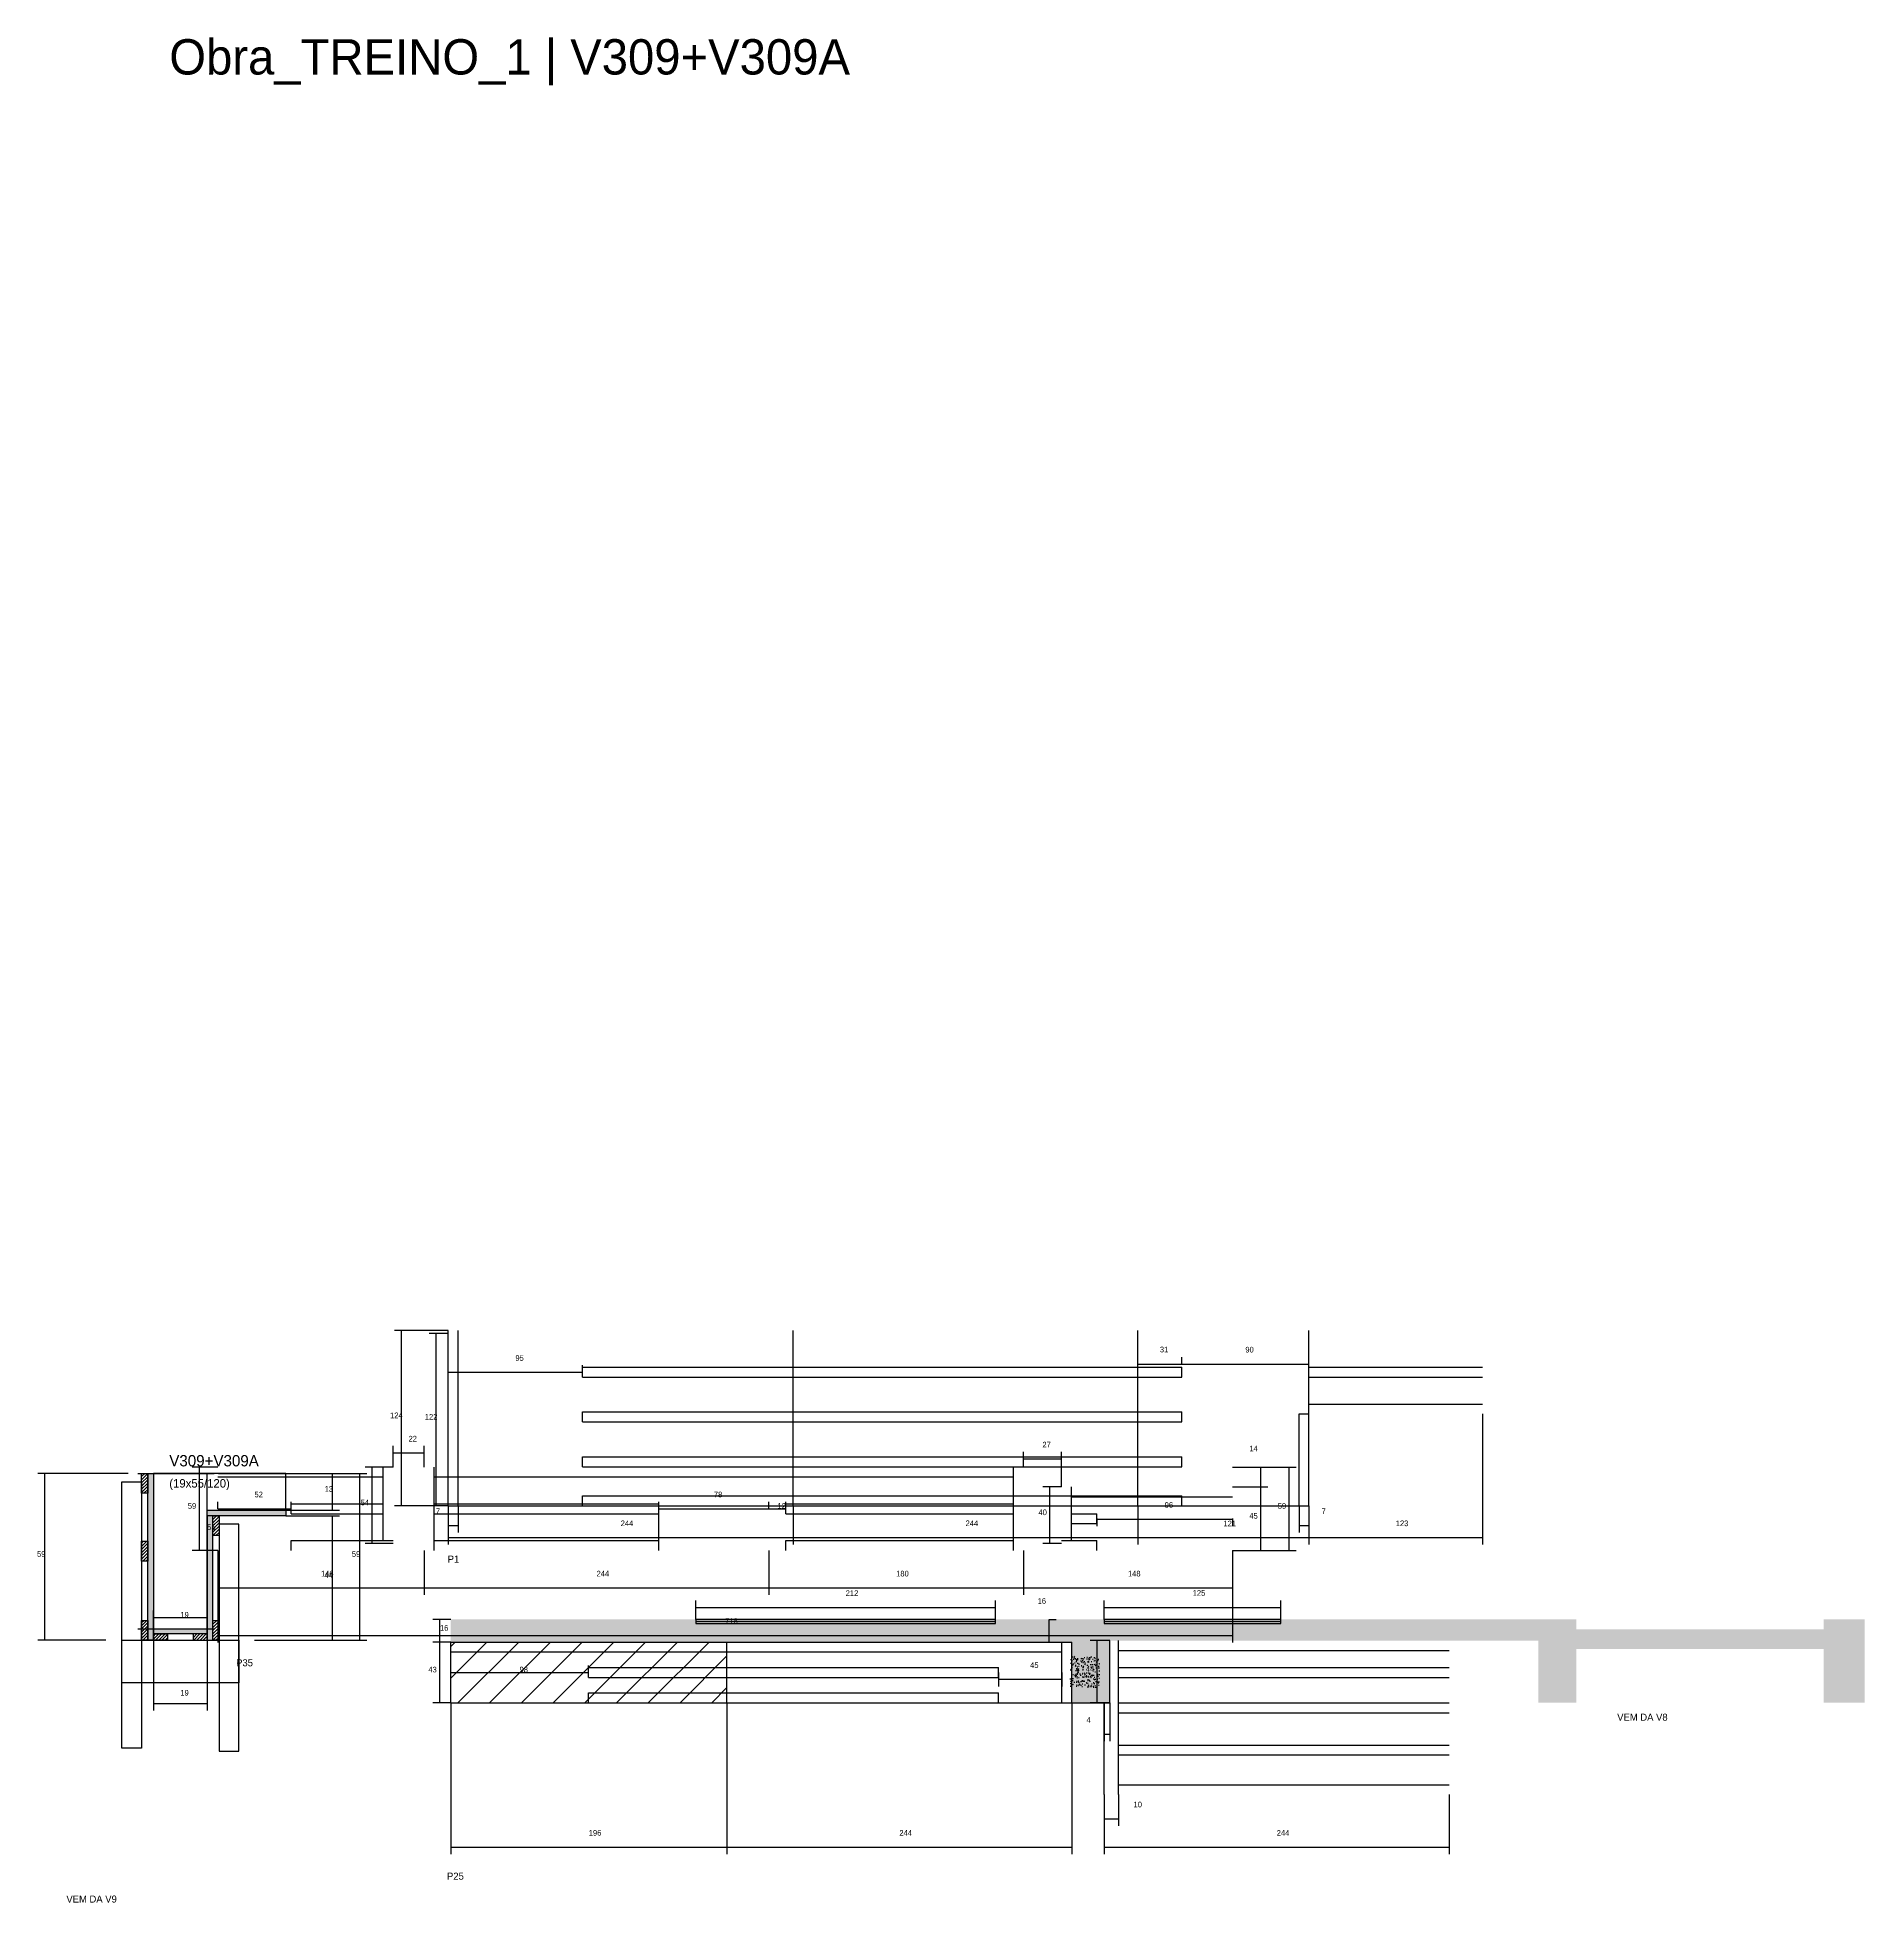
# Model space of a CAD drawing. Header units: metres. Extents: x -2848 to 21926, y -45195 to 1016.
# Drawn here: x 15907 to 17200, y -304 to 1016 of the extents above; entities that cross this region are included whole.
import ezdxf

# ---------------------------------------------------------------- set-up
doc = ezdxf.new("R2010")
doc.units = ezdxf.units.M
for name, color, linetype in [('CONCRETO', 251, 'Continuous'), ('COTA', 4, 'Continuous'), ('Cota Seção (2x)', 4, 'Continuous'), ('Hachura', 253, 'Continuous'), ('LABEL_ID', 3, 'Continuous'), ('Madeira', 126, 'Continuous'), ('NOMENCLATURA', 7, 'Continuous'), ('Painéis', 200, 'Continuous'), ('REAPROVEITAMENTO', 251, 'Continuous'), ('SARR_2.2x7', 40, 'Continuous'), ('SARR_3.5x7', 81, 'Continuous'), ('SARR_EDITAR', 141, 'Continuous'), ('Texto Seção', 7, 'Continuous')]:
    doc.layers.add(name, color=color, linetype=linetype)

msp = doc.modelspace()

# ---------------------------------------------------------------- hatches: boundary and pattern name
at = {"layer": 'COTA'}
h = msp.add_hatch(dxfattribs=at)
h.set_pattern_fill('AR-CONC', scale=0.03)
h.paths.add_polyline_path([(17199.6, -103.3), (17170.6, -103.3), (17170.6, -110.3), (16995.6, -110.3), (16995.6, -103.3), (16786.6, -103.3), (16786.6, -106.3), (16661.6, -106.3), (16661.6, -103.3), (16584.6, -103.3), (16584.6, -106.3), (16372.6, -106.3), (16372.6, -103.3), (16199.1, -103.3), (16199.1, -119.3), (16586.6, -119.3), (16638.6, -119.3), (16638.6, -162.3), (16665.6, -162.3), (16665.6, -118.3), (16968.6, -118.3), (16968.6, -162.3), (16995.6, -162.3), (16995.6, -124.3), (17170.6, -124.3), (17170.6, -162.3), (17199.6, -162.3)])
h = msp.add_hatch(dxfattribs=at)
h.set_pattern_fill('AR-CONC', scale=0.03)
h.paths.add_polyline_path([(16658.1, -151.3), (16658.1, -129.4), (16658.1, -129.4), (16637.5, -129.4), (16637.5, -129.4), (16637.5, -151.3), (16637.5, -151.3), (16658.1, -151.3)])
at = {"layer": 'Hachura'}
h = msp.add_hatch(dxfattribs=at)
h.set_pattern_fill('ANSI31', scale=0.5)
h.paths.add_polyline_path([(15984.8, -14), (15980.4, -14), (15980.4, -14), (15980.4, 0), (15980.4, 0), (15984.8, 0), (15984.8, 0), (15984.8, -14)])
h = msp.add_hatch(color=8, dxfattribs=at)
h.dxf.hatch_style = 1
h.paths.add_polyline_path([(15984.8, 0), (15988.8, 0), (15988.8, 0), (15988.8, -118), (15988.8, -118), (15984.8, -118), (15984.8, -118), (15984.8, 0)])
h = msp.add_hatch(color=8, dxfattribs=at)
h.dxf.hatch_style = 1
h.paths.add_polyline_path([(16026.8, -30), (16026.8, -26), (16026.8, -26), (16082.4, -26), (16082.4, -26), (16082.4, -30), (16082.4, -30), (16026.8, -30)])
h = msp.add_hatch(color=8, dxfattribs=at)
h.dxf.hatch_style = 1
h.paths.add_polyline_path([(16026.8, -30), (16030.8, -30), (16030.8, -30), (16030.8, -118), (16030.8, -118), (16026.8, -118), (16026.8, -118), (16026.8, -30)])
h = msp.add_hatch(dxfattribs=at)
h.set_pattern_fill('ANSI31', scale=0.5)
h.paths.add_polyline_path([(16035.2, -44), (16030.8, -44), (16030.8, -44), (16030.8, -30), (16030.8, -30), (16035.2, -30), (16035.2, -30), (16035.2, -44)])
h = msp.add_hatch(dxfattribs=at)
h.set_pattern_fill('ANSI31', scale=0.5)
h.paths.add_polyline_path([(15984.8, -62), (15980.4, -62), (15980.4, -62), (15980.4, -48), (15980.4, -48), (15984.8, -48), (15984.8, -48), (15984.8, -62)])
h = msp.add_hatch(dxfattribs=at)
h.set_pattern_fill('ANSI31', scale=0.5)
h.paths.add_polyline_path([(15984.8, -118), (15980.4, -118), (15980.4, -118), (15980.4, -104), (15980.4, -104), (15984.8, -104), (15984.8, -104), (15984.8, -118)])
h = msp.add_hatch(dxfattribs=at)
h.set_pattern_fill('ANSI31', scale=0.5)
h.paths.add_polyline_path([(16035.2, -118), (16030.8, -118), (16030.8, -118), (16030.8, -104), (16030.8, -104), (16035.2, -104), (16035.2, -104), (16035.2, -118)])
h = msp.add_hatch(color=8, dxfattribs=at)
h.dxf.hatch_style = 1
h.paths.add_polyline_path([(15988.8, -113.6), (15988.8, -110), (15988.8, -110), (16026.8, -110), (16026.8, -110), (16026.8, -113.6), (16026.8, -113.6), (15988.8, -113.6)])
h = msp.add_hatch(dxfattribs=at)
h.set_pattern_fill('ANSI31', scale=0.5)
h.paths.add_polyline_path([(15988.8, -118), (15988.8, -113.6), (15988.8, -113.6), (15998.8, -113.6), (15998.8, -113.6), (15998.8, -118), (15998.8, -118), (15988.8, -118)])
h = msp.add_hatch(dxfattribs=at)
h.set_pattern_fill('ANSI31', scale=0.5)
h.paths.add_polyline_path([(16026.8, -118), (16026.8, -113.6), (16026.8, -113.6), (16016.8, -113.6), (16016.8, -113.6), (16016.8, -118), (16016.8, -118), (16026.8, -118)])
at = {"layer": 'REAPROVEITAMENTO'}
h = msp.add_hatch(dxfattribs=at)
h.set_pattern_fill('ANSI31', scale=5)
h.paths.add_polyline_path([(16394.6, -162.3), (16394.6, -119.3), (16394.6, -119.3), (16199.1, -119.3), (16199.1, -119.3), (16199.1, -162.3), (16199.1, -162.3), (16394.6, -162.3)])

# ---------------------------------------------------------------- linework, layer by layer
at = {"layer": 'CONCRETO'}
msp.add_lwpolyline([(16082.4, -26), (16082.4, 0), (16026.8, 0), (16026.8, 0), (15988.8, 0), (15988.8, -110), (16026.8, -110), (16026.8, -26)], close=True, dxfattribs=at)
at = {"layer": 'COTA'}
for p, q in [((16685.4, 77.4), (16685.4, 82.4)), ((16716.4, 77.4), (16716.4, 82.4)), ((16716.4, 77.4), (16716.4, 82.4)), ((16806.4, 77.4), (16806.4, 82.4)), ((16197.4, 71.6), (16197.4, 76.6)), ((16197.4, 71.6), (16292.4, 71.6)), ((16292.4, 71.6), (16292.4, 76.6)), ((16685.4, 77.4), (16716.4, 77.4)), ((16716.4, 77.4), (16806.4, 77.4)), ((16929.1, 42.1), (16929.1, -50.4)), ((16158.3, 4.5), (16158.3, 19.6)), ((16158.3, 14.6), (16180.3, 14.6)), ((16180.3, 4.5), (16180.3, 19.6)), ((16604.3, 4.5), (16604.3, 15.3)), ((16631.3, -9.5), (16631.3, 15.3)), ((15970.8, 0), (15906.9, 0)), ((15911.9, -118), (15911.9, 0)), ((16034.3, 4.5), (16016.3, 4.5)), ((16021.3, -54.5), (16021.3, 4.5)), ((16034.8, 0), (16139.7, 0)), ((16082.4, 0), (16120.4, 0)), ((16115.4, -26), (16115.4, 0)), ((16134.7, -118), (16134.7, 0)), ((16158.3, 4.5), (16138.5, 4.5)), ((16143.5, -49.5), (16143.5, 4.5)), ((16604.3, 10.3), (16631.3, 10.3)), ((16752.3, 4.5), (16777.3, 4.5)), ((16752.3, 4.5), (16797.4, 4.5)), ((16772.3, -9.5), (16772.3, 4.5)), ((16792.4, -54.5), (16792.4, 4.5)), ((16631.3, -9.5), (16618.1, -9.5)), ((16623.1, -49.5), (16623.1, -9.5)), ((16752.3, -9.5), (16777.3, -9.5)), ((16752.3, -9.5), (16777.3, -9.5)), ((16772.3, -54.5), (16772.3, -9.5)), ((16034.3, -25), (16034.3, -20)), ((16034.3, -25), (16086.3, -25)), ((16082.4, -26), (16120.4, -26)), ((16086.3, -25), (16086.3, -20)), ((16197.4, -22.9), (16197.4, -50.4)), ((16197.4, -22.9), (16197.4, -41.8)), ((16204.4, -22.9), (16204.4, -41.8)), ((16346.3, -25), (16346.3, -20)), ((16346.3, -25), (16424.3, -25)), ((16424.3, -25), (16424.3, -20)), ((16424.3, -25), (16424.3, -20)), ((16424.3, -25), (16436.3, -25)), ((16436.3, -25), (16436.3, -20)), ((16441.4, -22.9), (16441.4, -50.4)), ((16441.4, -22.9), (16441.4, -50.4)), ((16685.4, -22.9), (16685.4, -50.4)), ((16799.4, -22.9), (16799.4, -41.8)), ((16806.4, -22.9), (16806.4, -50.4)), ((16806.4, -22.9), (16806.4, -41.8)), ((16082.4, -30), (16120.4, -30)), ((16115.4, -118), (16115.4, -30)), ((16197.4, -36.8), (16204.4, -36.8)), ((16799.4, -36.8), (16806.4, -36.8)), ((16158.3, -49.5), (16138.5, -49.5)), ((16197.4, -45.4), (16441.4, -45.4)), ((16441.4, -45.4), (16685.4, -45.4)), ((16631.3, -49.5), (16618.1, -49.5)), ((16806.4, -45.4), (16929.1, -45.4)), ((16034.3, -54.5), (16016.3, -54.5)), ((16034.3, -54.5), (16034.3, -86)), ((16034.3, -54.5), (16034.3, -119.6)), ((16180.3, -54.5), (16180.3, -86)), ((16180.3, -54.5), (16180.3, -86)), ((16424.3, -54.5), (16424.3, -86)), ((16424.3, -54.5), (16424.3, -86)), ((16604.3, -54.5), (16604.3, -86)), ((16604.3, -54.5), (16604.3, -86)), ((16752.3, -54.5), (16752.3, -86)), ((16752.3, -54.5), (16777.3, -54.5)), ((16752.3, -54.5), (16797.4, -54.5)), ((16752.3, -54.5), (16752.3, -119.6)), ((16034.3, -81), (16180.3, -81)), ((16180.3, -81), (16424.3, -81)), ((16372.6, -103.3), (16372.6, -89.8)), ((16424.3, -81), (16604.3, -81)), ((16584.6, -103.3), (16584.6, -89.8)), ((16604.3, -81), (16752.3, -81)), ((16661.6, -103.3), (16661.6, -89.8)), ((16786.6, -103.3), (16786.6, -89.8)), ((16199.1, -103.3), (16186.5, -103.3)), ((16191.5, -119.3), (16191.5, -103.3)), ((16372.6, -94.8), (16584.6, -94.8)), ((16661.6, -94.8), (16786.6, -94.8)), ((15955.2, -118), (15906.9, -118)), ((15988.8, -118), (15988.8, -167.7)), ((16026.8, -118), (16026.8, -167.7)), ((16034.3, -114.6), (16752.3, -114.6)), ((16060.4, -118), (16139.7, -118)), ((16060.4, -118), (16120.4, -118)), ((16199.1, -119.3), (16186.5, -119.3)), ((16199.1, -119.3), (16186.5, -119.3)), ((16191.5, -162.3), (16191.5, -119.3)), ((16199.1, -141.9), (16199.1, -135.8)), ((16199.1, -140.8), (16296.6, -140.8)), ((16296.6, -141.9), (16296.6, -135.8)), ((15988.8, -162.7), (16026.8, -162.7)), ((16199.1, -162.3), (16186.5, -162.3)), ((16199.1, -162.3), (16199.1, -269.4)), ((16394.6, -162.3), (16394.6, -269.4)), ((16199.1, -264.4), (16394.6, -264.4))]:
    msp.add_line(p, q, dxfattribs=at)
at = {"layer": 'Cota Seção (2x)'}
for p, q in [((16197.4, 101.1), (16159.3, 101.1)), ((16164.3, -22.9), (16164.3, 101.1)), ((16197.4, 99.1), (16183.9, 99.1)), ((16188.9, -22.9), (16188.9, 99.1)), ((15977.8, 0), (16031.8, 0)), ((16026.8, -110), (16026.8, 0)), ((16197.4, -22.9), (16159.3, -22.9)), ((16197.4, -22.9), (16183.9, -22.9)), ((16685.4, -22.9), (16685.4, -50.4)), ((16806.4, -22.9), (16806.4, -50.4)), ((16656.3, -32), (16656.3, -37.4)), ((16656.3, -32.4), (16752.3, -32.4)), ((16752.3, -32), (16752.3, -37.4)), ((16685.4, -45.4), (16806.4, -45.4)), ((15988.8, -118), (15988.8, -97)), ((15988.8, -102), (16026.8, -102)), ((16026.8, -118), (16026.8, -97)), ((16622.5, -119.3), (16622.5, -103.3)), ((16622.5, -103.3), (16627.5, -103.3)), ((15977.8, -110), (16031.8, -110)), ((16665.6, -118.3), (16651.6, -118.3)), ((16656.6, -162.3), (16656.6, -118.3)), ((16622.5, -119.3), (16627.5, -119.3)), ((16586.6, -140.8), (16586.6, -150.7)), ((16631.6, -140.8), (16631.6, -150.7)), ((16586.6, -145.7), (16631.6, -145.7)), ((16638.6, -162.3), (16638.6, -269.4)), ((16665.6, -162.3), (16651.6, -162.3)), ((16661.6, -162.3), (16661.6, -189.4)), ((16665.6, -162.3), (16665.6, -189.4)), ((16661.6, -184.4), (16665.6, -184.4)), ((16394.6, -227.3), (16394.6, -269.4)), ((16661.6, -227.3), (16661.6, -269.4)), ((16661.6, -227.3), (16661.6, -249.4)), ((16671.6, -227.3), (16671.6, -249.4)), ((16905.6, -227.3), (16905.6, -269.4)), ((16661.6, -244.4), (16671.6, -244.4)), ((16394.6, -264.4), (16638.6, -264.4)), ((16661.6, -264.4), (16905.6, -264.4))]:
    msp.add_line(p, q, dxfattribs=at)
at = {"layer": 'Madeira'}
for points in [[(15984.8, -14), (15980.4, -14), (15980.4, 0), (15984.8, 0)], [(16035.2, -44), (16030.8, -44), (16030.8, -30), (16035.2, -30)], [(15984.8, -62), (15980.4, -62), (15980.4, -48), (15984.8, -48)], [(15984.8, -118), (15980.4, -118), (15980.4, -104), (15984.8, -104)], [(16035.2, -118), (16030.8, -118), (16030.8, -104), (16035.2, -104)], [(15988.8, -118), (15988.8, -113.6), (15998.8, -113.6), (15998.8, -118)], [(16026.8, -118), (16026.8, -113.6), (16016.8, -113.6), (16016.8, -118)]]:
    msp.add_lwpolyline(points, close=True, dxfattribs=at)
at = {"layer": 'Painéis'}
for p, q in [((16197.4, -22.9), (16197.4, 101.1)), ((16441.4, -22.9), (16441.4, 101.1)), ((16685.4, -22.9), (16685.4, 101.1)), ((16806.4, -22.9), (16806.4, 101.1)), ((16026.8, -26), (16082.4, -26)), ((16197.4, -22.9), (16806.4, -22.9)), ((16372.6, -103.3), (16584.6, -103.3)), ((16661.6, -103.3), (16786.6, -103.3)), ((15988.8, -110), (16026.8, -110)), ((16372.6, -106.3), (16584.6, -106.3)), ((16661.6, -106.3), (16786.6, -106.3)), ((16665.6, -162.3), (16665.6, -118.3)), ((16199.1, -119.3), (16586.6, -119.3)), ((16199.1, -162.3), (16199.1, -119.3)), ((16394.6, -162.3), (16394.6, -119.3)), ((16586.6, -119.3), (16638.6, -119.3)), ((16638.6, -162.3), (16638.6, -119.3)), ((16199.1, -162.3), (16638.6, -162.3)), ((16638.6, -162.3), (16665.6, -162.3)), ((16661.6, -227.3), (16661.6, -162.3))]:
    msp.add_line(p, q, dxfattribs=at)
for points in [[(15984.8, 0), (15988.8, 0), (15988.8, -118), (15984.8, -118)], [(16026.8, -30), (16026.8, -26), (16082.4, -26), (16082.4, -30)], [(16030.8, -30), (16026.8, -30), (16026.8, -118), (16030.8, -118)], [(16584.6, -103.3), (16372.6, -103.3), (16372.6, -106.3), (16584.6, -106.3)], [(16786.6, -103.3), (16661.6, -103.3), (16661.6, -106.3), (16786.6, -106.3)], [(15988.8, -113.6), (15988.8, -110), (16026.8, -110), (16026.8, -113.6)]]:
    msp.add_lwpolyline(points, close=True, dxfattribs=at)
at = {"layer": 'SARR_2.2x7'}
for p, q in [((16204.4, -22.9), (16204.4, 101.1)), ((16292.4, 75.1), (16441.4, 75.1)), ((16292.4, 68.1), (16292.4, 75.1)), ((16292.4, 68.1), (16441.4, 68.1)), ((16441.4, 75.1), (16685.4, 75.1)), ((16441.4, 68.1), (16685.4, 68.1)), ((16685.4, 75.1), (16716.4, 75.1)), ((16685.4, 68.1), (16716.4, 68.1)), ((16716.4, 68.1), (16716.4, 75.1)), ((16806.4, 75.1), (16929.1, 75.1)), ((16806.4, 68.1), (16806.4, 75.1)), ((16806.4, 68.1), (16929.1, 68.1)), ((16292.4, 43.5), (16441.4, 43.5)), ((16292.4, 36.5), (16292.4, 43.5)), ((16441.4, 43.5), (16685.4, 43.5)), ((16685.4, 43.5), (16716.4, 43.5)), ((16716.4, 36.5), (16716.4, 43.5)), ((16799.4, -22.9), (16799.4, 42.1)), ((16799.4, 42.1), (16806.4, 42.1)), ((16806.4, 49.1), (16929.1, 49.1)), ((16806.4, 42.1), (16806.4, 49.1)), ((16292.4, 36.5), (16441.4, 36.5)), ((16441.4, 36.5), (16685.4, 36.5)), ((16685.4, 36.5), (16716.4, 36.5)), ((16151.4, -47.5), (16151.4, 4.5)), ((16187.3, -54.5), (16187.3, 4.5)), ((16292.4, 11.7), (16441.4, 11.7)), ((16292.4, 4.7), (16292.4, 11.7)), ((16292.4, 4.7), (16441.4, 4.7)), ((16441.4, 11.7), (16685.4, 11.7)), ((16441.4, 4.7), (16685.4, 4.7)), ((16597.4, -54.5), (16597.4, 4.5)), ((16685.4, 11.7), (16716.4, 11.7)), ((16685.4, 4.7), (16716.4, 4.7)), ((16716.4, 4.7), (16716.4, 11.7)), ((16034.3, -2.5), (16151.4, -2.5)), ((16187.3, -2.5), (16424.3, -2.5)), ((16424.3, -2.5), (16597.4, -2.5)), ((16638.3, -47.5), (16638.3, -9.5)), ((16086.3, -28.5), (16086.3, -21.5)), ((16086.3, -21.5), (16151.4, -21.5)), ((16187.3, -21.5), (16346.3, -21.5)), ((16292.4, -15.9), (16441.4, -15.9)), ((16292.4, -22.9), (16292.4, -15.9)), ((16346.3, -54.5), (16346.3, -21.5)), ((16436.3, -21.5), (16597.4, -21.5)), ((16436.3, -28.5), (16436.3, -21.5)), ((16441.4, -15.9), (16685.4, -15.9)), ((16638.3, -16.5), (16752.3, -16.5)), ((16685.4, -15.9), (16716.4, -15.9)), ((16716.4, -22.9), (16716.4, -15.9)), ((16086.3, -28.5), (16151.4, -28.5)), ((16187.3, -28.5), (16346.3, -28.5)), ((16436.3, -28.5), (16597.4, -28.5)), ((16638.3, -28.5), (16656.3, -28.5)), ((16638.3, -35.5), (16656.3, -35.5)), ((16656.3, -35.5), (16656.3, -28.5)), ((16086.3, -54.5), (16086.3, -47.5)), ((16086.3, -47.5), (16158.3, -47.5)), ((16187.3, -47.5), (16346.3, -47.5)), ((16436.3, -47.5), (16597.4, -47.5)), ((16436.3, -54.5), (16436.3, -47.5)), ((16631.3, -47.5), (16656.3, -47.5)), ((16656.3, -54.5), (16656.3, -47.5)), ((16671.6, -227.3), (16671.6, -118.3)), ((16199.1, -126.3), (16394.6, -126.3)), ((16394.6, -126.3), (16586.6, -126.3)), ((16586.6, -126.3), (16631.6, -126.3)), ((16631.6, -162.3), (16631.6, -119.3)), ((16671.6, -125.3), (16905.6, -125.3)), ((16296.6, -144.3), (16296.6, -137.3)), ((16296.6, -137.3), (16394.6, -137.3)), ((16296.6, -144.3), (16394.6, -144.3)), ((16394.6, -137.3), (16586.6, -137.3)), ((16394.6, -144.3), (16586.6, -144.3)), ((16586.6, -144.3), (16586.6, -137.3)), ((16671.6, -137.3), (16905.6, -137.3)), ((16671.6, -144.3), (16905.6, -144.3)), ((16296.6, -162.3), (16296.6, -155.3)), ((16296.6, -155.3), (16394.6, -155.3)), ((16394.6, -155.3), (16586.6, -155.3)), ((16586.6, -162.3), (16586.6, -155.3)), ((16661.6, -227.3), (16661.6, -162.3)), ((16671.6, -162.3), (16905.6, -162.3)), ((16671.6, -169.3), (16905.6, -169.3)), ((16671.6, -192.2), (16905.6, -192.2)), ((16671.6, -199.2), (16905.6, -199.2)), ((16671.6, -220.3), (16905.6, -220.3))]:
    msp.add_line(p, q, dxfattribs=at)
at = {"layer": 'SARR_3.5x7'}
for points in [[(15966.4, -6), (15980.4, -6), (15980.4, -194.5), (15966.4, -194.5)], [(16049.2, -36), (16035.2, -36), (16035.2, -196.5), (16049.2, -196.5)], [(15966.4, -118), (16049.2, -118), (16049.2, -148.1), (15966.4, -148.1)]]:
    msp.add_lwpolyline(points, close=True, dxfattribs=at)
at = {"layer": 'SARR_EDITAR'}
for p, q in [((16372.6, -104.8), (16584.6, -104.8)), ((16661.6, -104.8), (16786.6, -104.8))]:
    msp.add_line(p, q, dxfattribs=at)

# ---------------------------------------------------------------- texts
at = {"layer": 'COTA'}
for s, p in [('95', (16244.9, 79.7)), ('31', (16700.9, 85.7)), ('90', (16761.4, 85.6)), ('22', (16169.3, 22.6)), ('27', (16617.8, 18.4)), ('14', (16764.2, 15.6)), ('52', (16060.3, -16.9)), ('13', (16109.9, -13)), ('78', (16385.3, -16.9)), ('59', (16013.1, -25)), ('54', (16135.4, -22.5)), ('7', (16188.6, -28.7)), ('12', (16430.3, -25)), ('40', (16615, -29.5)), ('59', (16784.3, -25)), ('7', (16815.3, -28.7)), ('244', (16319.4, -37.3)), ('244', (16563.4, -37.3)), ('45', (16764.2, -32)), ('123', (16867.8, -37.3)), ('59', (15906.4, -59)), ('59', (16129.2, -59)), ('146', (16107.3, -72.9)), ('44', (16109.9, -74)), ('244', (16302.3, -72.9)), ('180', (16514.3, -72.9)), ('148', (16678.3, -72.9)), ('212', (16478.6, -86.7)), ('125', (16724.1, -86.6)), ('718', (16393.3, -106.5)), ('16', (16191.5, -111.3)), ('43', (16183.3, -140.8)), ('98', (16247.8, -140.8)), ('19', (16007.8, -157.2)), ('196', (16296.8, -256.3))]:
    msp.add_text(s, height=4, dxfattribs=at).set_placement(p)
at = {"layer": 'Cota Seção (2x)'}
for s, p in [('124', (16156.2, 39.1)), ('122', (16180.8, 38.1)), ('96', (16704.3, -24.3)), ('55', (16026.8, -40)), ('121', (16745.9, -37.4)), ('16', (16614.4, -92.3)), ('19', (16007.8, -102)), ('45', (16609.1, -137.6)), ('44', (16648.5, -140.3)), ('4', (16649, -176.4)), ('10', (16682.3, -236.3)), ('244', (16516.6, -256.4)), ('244', (16783.6, -256.4))]:
    msp.add_text(s, height=4, dxfattribs=at).set_placement(p)
at = {"layer": 'LABEL_ID'}
msp.add_text('Obra_TREINO_1 | V309+V309A', height=25, dxfattribs=at).set_placement((16000, 990))
at = {"layer": 'NOMENCLATURA'}
for s, p in [('P1', (16197, -63.1)), ('P35', (16047.3, -136.5)), ('P25', (16196.5, -287.5))]:
    msp.add_text(s, height=5, dxfattribs=at).set_placement(p)
at = {"layer": 'Texto Seção'}
for s, height, p in [('V309+V309A', 8, (16000, 5)), ('(19x55/120)', 6, (16000, -10)), ('VEM DA V8', 5, (17024.5, -175)), ('VEM DA V9', 5, (15927.2, -303.7))]:
    msp.add_text(s, height=height, dxfattribs=at).set_placement(p)

doc.saveas('drawing.dxf')
